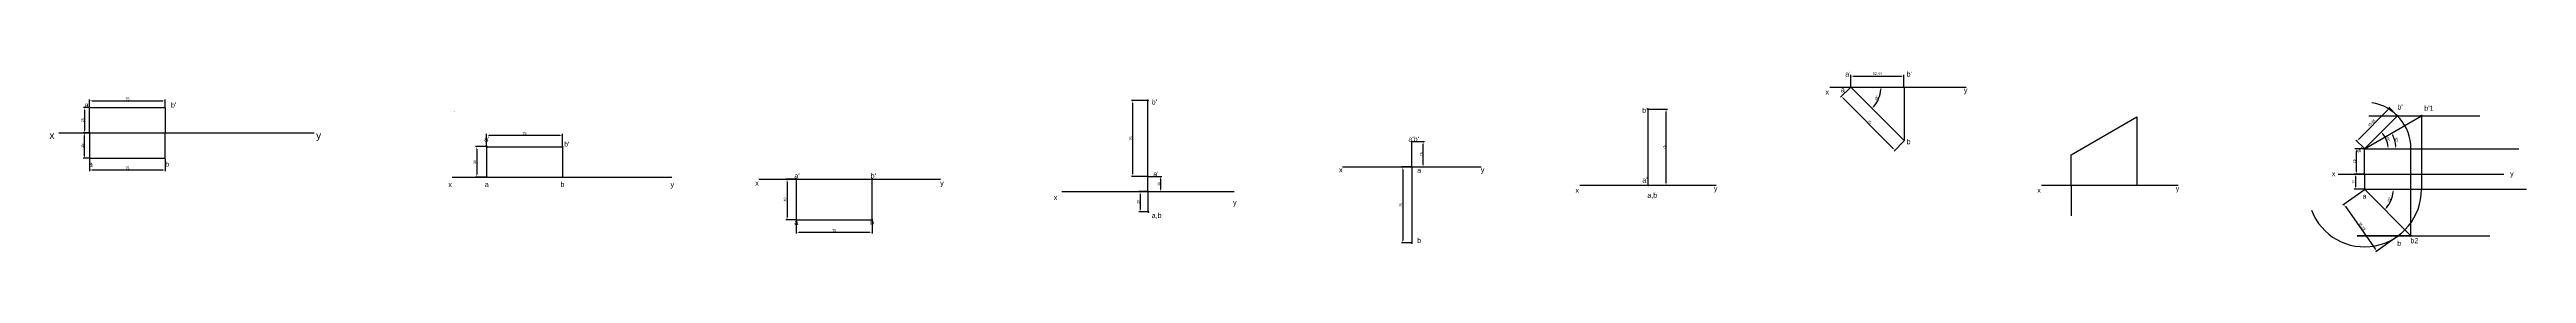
# Model space of a CAD drawing. Header units: millimetres. Extents: x 108 to 2560, y 43 to 221.
import ezdxf

# ---------------------------------------------------------------- set-up
doc = ezdxf.new("R2010")
doc.units = ezdxf.units.MM
doc.styles.get("Standard").update_dxf_attribs({"font": 'arial.ttf'})
doc.dimstyles.new('ISO-25', dxfattribs={"dimtxt": 2.5, "dimasz": 2.5, "dimexe": 1.25, "dimexo": 0.625, "dimtad": 1, "dimtxsty": 'Standard', "dimcen": 2.5, "dimadec": 0, "dimazin": 0, "dimtfac": 1, "dimtmove": 0, "dimatfit": 3, "dimfxl": 1, "dimarcsym": 0})

# ---------------------------------------------------------------- blocks, each defined once
blk = doc.blocks.new('*D2')
at = {"color": 0, "lineweight": -2, "transparency": 16777216}
for p, q in [((147.1, 185.6), (141.6, 185.6)), ((142.8, 183.1), (142.8, 163.1)), ((146.9, 160.6), (141.6, 160.6))]:
    blk.add_line(p, q, dxfattribs=at)
at = {"color": 0, "transparency": 16777216}
for points in [[(142.4, 183.1), (143.2, 183.1), (142.8, 185.6)], [(142.4, 163.1), (143.2, 163.1), (142.8, 160.6)]]:
    blk.add_solid(points, dxfattribs=at)
at = {"layer": 'Defpoints', "color": 0, "transparency": 16777216}
for p in [(147.7, 185.6), (142.8, 160.6), (147.6, 160.6)]:
    blk.add_point(p, dxfattribs=at)
at = {"color": 0, "transparency": 16777216, "insert": (140.9, 173.1), "char_height": 2.5, "attachment_point": 5, "rotation": 90}
blk.add_mtext('25', dxfattribs=at)
blk = doc.blocks.new('*D3')
at = {"color": 0, "lineweight": -2, "transparency": 16777216}
for p, q in [((147.7, 186.3), (147.7, 193.4)), ((150.2, 192.2), (220.2, 192.2)), ((222.7, 186.3), (222.7, 193.4))]:
    blk.add_line(p, q, dxfattribs=at)
at = {"color": 0, "transparency": 16777216}
for points in [[(150.2, 192.6), (150.2, 191.8), (147.7, 192.2)], [(220.2, 192.6), (220.2, 191.8), (222.7, 192.2)]]:
    blk.add_solid(points, dxfattribs=at)
at = {"layer": 'Defpoints', "color": 0, "transparency": 16777216}
for p in [(147.7, 185.6), (222.7, 192.2), (222.7, 185.6)]:
    blk.add_point(p, dxfattribs=at)
at = {"color": 0, "transparency": 16777216, "insert": (185.2, 194.1), "char_height": 2.5, "attachment_point": 5}
blk.add_mtext('75', dxfattribs=at)
blk = doc.blocks.new('*D4')
at = {"color": 0, "lineweight": -2, "transparency": 16777216}
for p, q in [((146.9, 160.6), (141.4, 160.6)), ((142.6, 138.1), (142.6, 158.1)), ((147.1, 135.6), (141.4, 135.6))]:
    blk.add_line(p, q, dxfattribs=at)
at = {"color": 0, "transparency": 16777216}
for points in [[(142.2, 158.1), (143, 158.1), (142.6, 160.6)], [(142.2, 138.1), (143, 138.1), (142.6, 135.6)]]:
    blk.add_solid(points, dxfattribs=at)
at = {"layer": 'Defpoints', "color": 0, "transparency": 16777216}
for p in [(142.6, 160.6), (147.6, 160.6), (147.7, 135.6)]:
    blk.add_point(p, dxfattribs=at)
at = {"color": 0, "transparency": 16777216, "insert": (140.7, 148.1), "char_height": 2.5, "attachment_point": 5, "rotation": 90}
blk.add_mtext('25', dxfattribs=at)
blk = doc.blocks.new('*D5')
at = {"color": 0, "lineweight": -2, "transparency": 16777216}
for p, q in [((147.7, 135), (147.7, 122.7)), ((150.2, 124), (220.2, 124)), ((222.7, 135), (222.7, 122.7))]:
    blk.add_line(p, q, dxfattribs=at)
at = {"color": 0, "transparency": 16777216}
for points in [[(150.2, 124.4), (150.2, 123.5), (147.7, 124)], [(220.2, 124.4), (220.2, 123.5), (222.7, 124)]]:
    blk.add_solid(points, dxfattribs=at)
at = {"layer": 'Defpoints', "color": 0, "transparency": 16777216}
for p in [(147.7, 135.6), (222.7, 135.6), (222.7, 124)]:
    blk.add_point(p, dxfattribs=at)
at = {"color": 0, "transparency": 16777216, "insert": (185.2, 125.9), "char_height": 2.5, "attachment_point": 5}
blk.add_mtext('75', dxfattribs=at)
blk = doc.blocks.new('*D6')
at = {"color": 0, "lineweight": -2, "transparency": 16777216}
for p, q in [((540.2, 147), (529.7, 147)), ((531, 144.5), (531, 119.5)), ((540.2, 117), (529.7, 117))]:
    blk.add_line(p, q, dxfattribs=at)
at = {"color": 0, "transparency": 16777216}
for points in [[(530.6, 144.5), (531.4, 144.5), (531, 147)], [(530.6, 119.5), (531.4, 119.5), (531, 117)]]:
    blk.add_solid(points, dxfattribs=at)
at = {"layer": 'Defpoints', "color": 0, "transparency": 16777216}
for p in [(540.8, 147), (531, 117), (540.8, 117)]:
    blk.add_point(p, dxfattribs=at)
at = {"color": 0, "transparency": 16777216, "insert": (529.1, 132), "char_height": 2.5, "attachment_point": 5, "rotation": 90}
blk.add_mtext('30', dxfattribs=at)
blk = doc.blocks.new('*D7')
at = {"color": 0, "lineweight": -2, "transparency": 16777216}
for p, q in [((540.8, 147.6), (540.8, 159.5)), ((543.3, 158.2), (613.3, 158.2)), ((615.8, 147.6), (615.8, 159.5))]:
    blk.add_line(p, q, dxfattribs=at)
at = {"color": 0, "transparency": 16777216}
for points in [[(543.3, 158.6), (543.3, 157.8), (540.8, 158.2)], [(613.3, 158.6), (613.3, 157.8), (615.8, 158.2)]]:
    blk.add_solid(points, dxfattribs=at)
at = {"layer": 'Defpoints', "color": 0, "transparency": 16777216}
for p in [(615.8, 158.2), (540.8, 147), (615.8, 147)]:
    blk.add_point(p, dxfattribs=at)
at = {"color": 0, "transparency": 16777216, "insert": (578.3, 160.1), "char_height": 2.5, "attachment_point": 5}
blk.add_mtext('75', dxfattribs=at)
blk = doc.blocks.new('*D8')
at = {"color": 0, "lineweight": -2, "transparency": 16777216}
for p, q in [((846.7, 114.8), (836.8, 114.8)), ((838.1, 112.3), (838.1, 77.3)), ((846.7, 74.8), (836.8, 74.8))]:
    blk.add_line(p, q, dxfattribs=at)
at = {"color": 0, "transparency": 16777216}
for points in [[(837.7, 112.3), (838.5, 112.3), (838.1, 114.8)], [(837.7, 77.3), (838.5, 77.3), (838.1, 74.8)]]:
    blk.add_solid(points, dxfattribs=at)
at = {"layer": 'Defpoints', "color": 0, "transparency": 16777216}
for p in [(847.3, 114.8), (838.1, 74.8), (847.3, 74.8)]:
    blk.add_point(p, dxfattribs=at)
at = {"color": 0, "transparency": 16777216, "insert": (836.2, 94.8), "char_height": 2.5, "attachment_point": 5, "rotation": 90}
blk.add_mtext('40', dxfattribs=at)
blk = doc.blocks.new('*D9')
at = {"color": 0, "lineweight": -2, "transparency": 16777216}
for p, q in [((847.3, 74.2), (847.3, 61.3)), ((922.3, 74.2), (922.3, 61.3)), ((849.8, 62.6), (919.8, 62.6))]:
    blk.add_line(p, q, dxfattribs=at)
at = {"color": 0, "transparency": 16777216}
for points in [[(849.8, 63), (849.8, 62.2), (847.3, 62.6)], [(919.8, 63), (919.8, 62.2), (922.3, 62.6)]]:
    blk.add_solid(points, dxfattribs=at)
at = {"layer": 'Defpoints', "color": 0, "transparency": 16777216}
for p in [(847.3, 74.8), (922.3, 74.8), (922.3, 62.6)]:
    blk.add_point(p, dxfattribs=at)
at = {"color": 0, "transparency": 16777216, "insert": (884.8, 64.5), "char_height": 2.5, "attachment_point": 5}
blk.add_mtext('75', dxfattribs=at)
blk = doc.blocks.new('*D10')
at = {"color": 0, "lineweight": -2, "transparency": 16777216}
for p, q in [((1194.7, 102.6), (1186.3, 102.6)), ((1187.6, 100.1), (1187.6, 85.1)), ((1194.7, 82.6), (1186.3, 82.6))]:
    blk.add_line(p, q, dxfattribs=at)
at = {"color": 0, "transparency": 16777216}
for points in [[(1187.2, 100.1), (1188, 100.1), (1187.6, 102.6)], [(1187.2, 85.1), (1188, 85.1), (1187.6, 82.6)]]:
    blk.add_solid(points, dxfattribs=at)
at = {"layer": 'Defpoints', "color": 0, "transparency": 16777216}
for p in [(1195.3, 102.6), (1187.6, 82.6), (1195.3, 82.6)]:
    blk.add_point(p, dxfattribs=at)
at = {"color": 0, "transparency": 16777216, "insert": (1185.7, 92.6), "char_height": 2.5, "attachment_point": 5, "rotation": 90}
blk.add_mtext('20', dxfattribs=at)
blk = doc.blocks.new('*D11')
at = {"color": 0, "lineweight": -2, "transparency": 16777216}
for p, q in [((1195.9, 117.6), (1209.2, 117.6)), ((1195.9, 102.6), (1209.2, 102.6)), ((1208, 105.1), (1208, 115.1))]:
    blk.add_line(p, q, dxfattribs=at)
at = {"color": 0, "transparency": 16777216}
for points in [[(1207.6, 115.1), (1208.4, 115.1), (1208, 117.6)], [(1207.6, 105.1), (1208.4, 105.1), (1208, 102.6)]]:
    blk.add_solid(points, dxfattribs=at)
at = {"layer": 'Defpoints', "color": 0, "transparency": 16777216}
for p in [(1195.3, 117.6), (1195.3, 102.6), (1208, 117.6)]:
    blk.add_point(p, dxfattribs=at)
at = {"color": 0, "transparency": 16777216, "insert": (1206.1, 110.1), "char_height": 2.5, "attachment_point": 5, "rotation": 90}
blk.add_mtext('15', dxfattribs=at)
blk = doc.blocks.new('*D12')
at = {"color": 0, "lineweight": -2, "transparency": 16777216}
for p, q in [((1194.7, 192.6), (1179.1, 192.6)), ((1180.4, 120.1), (1180.4, 190.1)), ((1194.7, 117.6), (1179.1, 117.6))]:
    blk.add_line(p, q, dxfattribs=at)
at = {"color": 0, "transparency": 16777216}
for points in [[(1180, 190.1), (1180.8, 190.1), (1180.4, 192.6)], [(1180, 120.1), (1180.8, 120.1), (1180.4, 117.6)]]:
    blk.add_solid(points, dxfattribs=at)
at = {"layer": 'Defpoints', "color": 0, "transparency": 16777216}
for p in [(1180.4, 192.6), (1195.3, 192.6), (1195.3, 117.6)]:
    blk.add_point(p, dxfattribs=at)
at = {"color": 0, "transparency": 16777216, "insert": (1178.5, 155.1), "char_height": 2.5, "attachment_point": 5, "rotation": 90}
blk.add_mtext('75', dxfattribs=at)
blk = doc.blocks.new('*D13')
at = {"color": 0, "lineweight": -2, "transparency": 16777216}
for p, q in [((1457.2, 152), (1469, 152)), ((1467.8, 129.5), (1467.8, 149.5)), ((1457.2, 127), (1469, 127))]:
    blk.add_line(p, q, dxfattribs=at)
at = {"color": 0, "transparency": 16777216}
for points in [[(1467.3, 149.5), (1468.2, 149.5), (1467.8, 152)], [(1467.3, 129.5), (1468.2, 129.5), (1467.8, 127)]]:
    blk.add_solid(points, dxfattribs=at)
at = {"layer": 'Defpoints', "color": 0, "transparency": 16777216}
for p in [(1456.6, 152), (1467.8, 152), (1456.6, 127)]:
    blk.add_point(p, dxfattribs=at)
at = {"color": 0, "transparency": 16777216, "insert": (1465.9, 139.5), "char_height": 2.5, "attachment_point": 5, "rotation": 90}
blk.add_mtext('25', dxfattribs=at)
blk = doc.blocks.new('*D14')
at = {"color": 0, "lineweight": -2, "transparency": 16777216}
for p, q in [((1455.9, 127), (1446.4, 127)), ((1447.6, 124.5), (1447.6, 54.5)), ((1455.9, 52), (1446.4, 52))]:
    blk.add_line(p, q, dxfattribs=at)
at = {"color": 0, "transparency": 16777216}
for points in [[(1447.2, 124.5), (1448, 124.5), (1447.6, 127)], [(1447.2, 54.5), (1448, 54.5), (1447.6, 52)]]:
    blk.add_solid(points, dxfattribs=at)
at = {"layer": 'Defpoints', "color": 0, "transparency": 16777216}
for p in [(1456.6, 127), (1447.6, 52), (1456.6, 52)]:
    blk.add_point(p, dxfattribs=at)
at = {"color": 0, "transparency": 16777216, "insert": (1445.7, 89.5), "char_height": 2.5, "attachment_point": 5, "rotation": 90}
blk.add_mtext('75', dxfattribs=at)
blk = doc.blocks.new('*D15')
at = {"color": 0, "lineweight": -2, "transparency": 16777216}
for p, q in [((1691, 183.9), (1709.5, 183.9)), ((1708.2, 111.4), (1708.2, 181.4)), ((1691, 108.9), (1709.5, 108.9))]:
    blk.add_line(p, q, dxfattribs=at)
at = {"color": 0, "transparency": 16777216}
for points in [[(1707.8, 181.4), (1708.6, 181.4), (1708.2, 183.9)], [(1707.8, 111.4), (1708.6, 111.4), (1708.2, 108.9)]]:
    blk.add_solid(points, dxfattribs=at)
at = {"layer": 'Defpoints', "color": 0, "transparency": 16777216}
for p in [(1690.4, 183.9), (1708.2, 183.9), (1690.4, 108.9)]:
    blk.add_point(p, dxfattribs=at)
at = {"color": 0, "transparency": 16777216, "insert": (1706.3, 146.4), "char_height": 2.5, "attachment_point": 5, "rotation": 90}
blk.add_mtext('75', dxfattribs=at)
blk = doc.blocks.new('*D16')
at = {"color": 0, "lineweight": -2, "transparency": 16777216}
blk.add_arc((1891.1, 205.8), 29.8, 319.8037, 355.1963, dxfattribs=at)
at = {"color": 0, "transparency": 16777216}
for points in [[(1920.4, 203.4), (1921.3, 203.3), (1921, 205.8)], [(1914.2, 186.3), (1913.6, 186.9), (1912.2, 184.8)]]:
    blk.add_solid(points, dxfattribs=at)
at = {"layer": 'Defpoints', "color": 0, "transparency": 16777216}
for p in [(1891.1, 205.8), (1899.7, 205.8), (1974.7, 205.8), (1917, 190.9), (1944.2, 152.8)]:
    blk.add_point(p, dxfattribs=at)
at = {"color": 0, "transparency": 16777216, "insert": (1916.9, 195.2), "char_height": 2.5, "attachment_point": 5, "rotation": 67.5}
blk.add_mtext('45°', dxfattribs=at)
blk = doc.blocks.new('*D17')
at = {"color": 0, "lineweight": -2, "transparency": 16777216}
for p, q in [((1890.7, 205.4), (1881, 195.7)), ((1883.6, 194.8), (1933.1, 145.3)), ((1943.7, 152.4), (1934, 142.7))]:
    blk.add_line(p, q, dxfattribs=at)
at = {"color": 0, "transparency": 16777216}
for points in [[(1883.9, 195.1), (1883.4, 194.5), (1881.9, 196.6)], [(1933.4, 145.6), (1932.8, 145), (1934.9, 143.6)]]:
    blk.add_solid(points, dxfattribs=at)
at = {"layer": 'Defpoints', "color": 0, "transparency": 16777216}
for p in [(1891.1, 205.8), (1944.2, 152.8), (1934.9, 143.6)]:
    blk.add_point(p, dxfattribs=at)
at = {"color": 0, "transparency": 16777216, "insert": (1909.7, 171.4), "char_height": 2.5, "attachment_point": 5, "rotation": 315}
blk.add_mtext('75', dxfattribs=at)
blk = doc.blocks.new('*D18')
at = {"color": 0, "lineweight": -2, "transparency": 16777216}
for p, q in [((1891.1, 206.5), (1891.1, 217.8)), ((1893.6, 216.6), (1941.1, 216.6)), ((1943.6, 206.5), (1943.6, 217.8))]:
    blk.add_line(p, q, dxfattribs=at)
at = {"color": 0, "transparency": 16777216}
for points in [[(1893.6, 217), (1893.6, 216.2), (1891.1, 216.6)], [(1941.1, 217), (1941.1, 216.2), (1943.6, 216.6)]]:
    blk.add_solid(points, dxfattribs=at)
at = {"layer": 'Defpoints', "color": 0, "transparency": 16777216}
for p in [(1891.1, 205.8), (1943.6, 216.6), (1943.6, 205.8)]:
    blk.add_point(p, dxfattribs=at)
at = {"color": 0, "transparency": 16777216, "insert": (1917.3, 218.7), "char_height": 2.5, "attachment_point": 5}
blk.add_mtext('52,44', dxfattribs=at)
blk = doc.blocks.new('*D19')
at = {"color": 0, "lineweight": -2, "transparency": 16777216}
blk.add_arc((2399.6, 145), 31, 4.6283, 25.3717, dxfattribs=at)
at = {"color": 0, "transparency": 16777216}
for points in [[(2427.2, 158), (2427.9, 158.4), (2426.4, 160.4)], [(2430.9, 147.5), (2430, 147.5), (2430.5, 145)]]:
    blk.add_solid(points, dxfattribs=at)
at = {"layer": 'Defpoints', "color": 0, "transparency": 16777216}
for p in [(2455.9, 177.5), (2430.1, 150.3), (2399.6, 145), (2399.6, 145), (2552.4, 145)]:
    blk.add_point(p, dxfattribs=at)
at = {"color": 0, "transparency": 16777216, "insert": (2431.3, 153.5), "char_height": 2.5, "attachment_point": 5, "rotation": 285}
blk.add_mtext('30°', dxfattribs=at)
blk = doc.blocks.new('*D20')
at = {"color": 0, "lineweight": -2, "transparency": 16777216}
blk.add_arc((2399.6, 105), 28.4, 320.0503, 354.9497, dxfattribs=at)
at = {"color": 0, "transparency": 16777216}
for points in [[(2427.4, 102.5), (2428.3, 102.5), (2428, 105)], [(2421.6, 86.5), (2421, 87), (2419.6, 84.9)]]:
    blk.add_solid(points, dxfattribs=at)
at = {"layer": 'Defpoints', "color": 0, "transparency": 16777216}
for p in [(2399.6, 105), (2399.6, 105), (2559.9, 105), (2424.1, 90.8), (2445.5, 59)]:
    blk.add_point(p, dxfattribs=at)
at = {"color": 0, "transparency": 16777216, "insert": (2424, 94.8), "char_height": 2.5, "attachment_point": 5, "rotation": 67.5}
blk.add_mtext('45°', dxfattribs=at)
blk = doc.blocks.new('*D22')
at = {"color": 0, "lineweight": -2, "transparency": 16777216}
for p, q in [((2393.8, 154.3), (2422.7, 183.3)), ((2431.6, 177.9), (2423.6, 185.9)), ((2399.1, 145.4), (2391.1, 153.4))]:
    blk.add_line(p, q, dxfattribs=at)
at = {"color": 0, "transparency": 16777216}
for points in [[(2422.4, 183.6), (2423, 183), (2424.5, 185)], [(2393.5, 154.6), (2394.1, 154), (2392, 152.5)]]:
    blk.add_solid(points, dxfattribs=at)
at = {"layer": 'Defpoints', "color": 0, "transparency": 16777216}
for p in [(2424.5, 185), (2432.1, 177.5), (2399.6, 145)]:
    blk.add_point(p, dxfattribs=at)
at = {"color": 0, "transparency": 16777216, "insert": (2406.7, 170.3), "char_height": 2.5, "attachment_point": 5, "rotation": 45}
blk.add_mtext('45,96', dxfattribs=at)
blk = doc.blocks.new('*D23')
at = {"color": 0, "lineweight": -2, "transparency": 16777216}
blk.add_arc((2399.6, 145), 23.3, 6.1487, 38.8513, dxfattribs=at)
at = {"color": 0, "transparency": 16777216}
for points in [[(2417.4, 159.3), (2418, 159.9), (2416.1, 161.4)], [(2423.2, 147.5), (2422.3, 147.4), (2422.9, 145)]]:
    blk.add_solid(points, dxfattribs=at)
at = {"layer": 'Defpoints', "color": 0, "transparency": 16777216}
for p in [(2432.1, 177.5), (2422.1, 151), (2399.6, 145), (2399.6, 145), (2552.4, 145)]:
    blk.add_point(p, dxfattribs=at)
at = {"color": 0, "transparency": 16777216, "insert": (2422.9, 154.6), "char_height": 2.5, "attachment_point": 5, "rotation": 292.5}
blk.add_mtext('45°', dxfattribs=at)
blk = doc.blocks.new('*D24')
at = {"color": 0, "lineweight": -2, "transparency": 16777216}
for p, q in [((2399.1, 104.1), (2378.1, 89.3)), ((2380.6, 88), (2410.2, 46.1)), ((2431.6, 58.1), (2410.6, 43.3))]:
    blk.add_line(p, q, dxfattribs=at)
at = {"color": 0, "transparency": 16777216}
for points in [[(2380.9, 88.2), (2380.2, 87.7), (2379.1, 90)], [(2410.5, 46.3), (2409.8, 45.8), (2411.6, 44)]]:
    blk.add_solid(points, dxfattribs=at)
at = {"layer": 'Defpoints', "color": 0, "transparency": 16777216}
for p in [(2399.6, 104.5), (2432.1, 58.5), (2411.6, 44)]:
    blk.add_point(p, dxfattribs=at)
at = {"color": 0, "transparency": 16777216, "insert": (2397.1, 68.2), "char_height": 2.5, "attachment_point": 5, "rotation": 305.2676}
blk.add_mtext('56,29', dxfattribs=at)
blk = doc.blocks.new('*D25')
at = {"color": 0, "lineweight": -2, "transparency": 16777216}
for p, q in [((2399, 145), (2390.1, 145)), ((2391.4, 142.5), (2391.4, 122.5)), ((2399, 120), (2390.1, 120))]:
    blk.add_line(p, q, dxfattribs=at)
at = {"color": 0, "transparency": 16777216}
for points in [[(2391, 142.5), (2391.8, 142.5), (2391.4, 145)], [(2391, 122.5), (2391.8, 122.5), (2391.4, 120)]]:
    blk.add_solid(points, dxfattribs=at)
at = {"layer": 'Defpoints', "color": 0, "transparency": 16777216}
for p in [(2399.6, 145), (2391.4, 120), (2399.6, 120)]:
    blk.add_point(p, dxfattribs=at)
at = {"color": 0, "transparency": 16777216, "insert": (2389.5, 132.5), "char_height": 2.5, "attachment_point": 5, "rotation": 90}
blk.add_mtext('25', dxfattribs=at)
blk = doc.blocks.new('*D26')
at = {"color": 0, "lineweight": -2, "transparency": 16777216}
for p, q in [((2399, 120), (2389.4, 120)), ((2399, 105), (2389.4, 105)), ((2390.6, 117.5), (2390.6, 107.5))]:
    blk.add_line(p, q, dxfattribs=at)
at = {"color": 0, "transparency": 16777216}
for points in [[(2390.2, 117.5), (2391, 117.5), (2390.6, 120)], [(2390.2, 107.5), (2391, 107.5), (2390.6, 105)]]:
    blk.add_solid(points, dxfattribs=at)
at = {"layer": 'Defpoints', "color": 0, "transparency": 16777216}
for p in [(2390.6, 105), (2399.6, 120), (2399.6, 105)]:
    blk.add_point(p, dxfattribs=at)
at = {"color": 0, "transparency": 16777216, "insert": (2388.7, 112.5), "char_height": 2.5, "attachment_point": 5, "rotation": 90}
blk.add_mtext('15', dxfattribs=at)

msp = doc.modelspace()

# ---------------------------------------------------------------- linework, layer by layer
for p, q in [((1870.366, 205.844), (2005.393, 205.844)), ((1891.124, 205.844), (1944.157, 152.811)), ((1899.678, 205.844), (1974.678, 205.844)), ((1906.06, 205.844), (1981.06, 205.844)), ((1944.157, 152.811), (1944.157, 205.844)), ((147.572, 160.626), (147.572, 185.626)), ((147.572, 185.626), (222.572, 185.626)), ((222.572, 185.626), (222.572, 160.626)), ((1195.32, 117.633), (1195.32, 192.633)), ((1195.32, 192.633), (1195.32, 192.633)), ((1690.405, 108.891), (1690.405, 183.891)), ((1690.405, 183.891), (1690.405, 183.891)), ((2109.313, 138.857), (2174.265, 176.357)), ((2174.265, 176.357), (2174.265, 176.357)), ((2174.265, 176.357), (2174.265, 108.891)), ((2399.578, 144.969), (2455.87, 177.469)), ((2399.578, 144.969), (2432.078, 177.469)), ((2403.711, 177.469), (2513.838, 177.469)), ((2455.87, 177.469), (2455.87, 177.469)), ((2455.87, 177.469), (2455.87, 119.969)), ((117.35, 160.626), (370.033, 160.626)), ((147.572, 160.626), (147.572, 135.626)), ((222.572, 135.626), (222.572, 160.626)), ((1456.558, 126.991), (1456.558, 151.991)), ((1456.558, 151.991), (1456.558, 151.991)), ((147.572, 135.626), (222.572, 135.626)), ((540.827, 116.966), (540.827, 146.966)), ((540.827, 146.966), (615.827, 146.966)), ((615.827, 146.966), (615.827, 116.966)), ((1387.88, 126.991), (1525.236, 126.991)), ((1456.558, 126.991), (1456.558, 51.991)), ((2109.313, 128.891), (2109.313, 138.857)), ((2109.313, 108.891), (2109.313, 128.891)), ((2399.578, 119.969), (2399.578, 144.969)), ((2399.578, 144.969), (2399.578, 144.969)), ((2399.578, 144.969), (2552.381, 144.969)), ((2445.54, 119.969), (2445.54, 144.969)), ((506.701, 116.966), (724.024, 116.966)), ((810.159, 114.797), (989.919, 114.797)), ((847.294, 114.797), (847.294, 74.797)), ((922.294, 74.797), (922.294, 114.797)), ((1110.041, 102.633), (1280.6, 102.633)), ((1195.32, 102.633), (1195.32, 117.633)), ((1195.32, 117.633), (1195.32, 117.633)), ((1195.32, 102.633), (1195.32, 82.633)), ((1622.892, 108.891), (1757.919, 108.891)), ((2079.992, 108.891), (2215.019, 108.891)), ((2109.313, 108.891), (2109.313, 78.891)), ((2373.485, 119.969), (2537.55, 119.969)), ((2399.578, 119.969), (2399.578, 104.969)), ((2399.578, 104.969), (2445.54, 59.007)), ((2399.578, 104.969), (2559.861, 104.969)), ((2445.54, 59.007), (2445.54, 119.969)), ((2455.87, 119.969), (2455.87, 104.969)), ((847.294, 74.797), (922.294, 74.797)), ((922.294, 74.797), (922.294, 74.797)), ((1195.32, 82.633), (1195.32, 82.633)), ((1456.558, 51.991), (1456.558, 51.991)), ((2445.54, 59.007), (2392.421, 59.007)), ((2392.421, 59.007), (2523.611, 59.007))]:
    msp.add_line(p, q)
for points, const_width in [([(147.447, 185.626, 1), (147.697, 185.626, 1)], 0.25), ([(222.447, 185.626, 1), (222.697, 185.626, 1)], 0.25), ([(508.48, 181.452, 1), (508.73, 181.452, 1)], 0.25), ([(508.603, 181.477, 1), (508.853, 181.477, 1)], 0.25), ([(1194.82, 192.633, 1), (1195.82, 192.633, 1)], 1), ([(1689.905, 183.891, 1), (1690.905, 183.891, 1)], 1), ([(2431.578, 177.469, 1), (2432.578, 177.469, 1)], 1), ([(2455.37, 177.469, 1), (2456.37, 177.469, 1)], 1), ([(540.327, 146.966, 1), (541.327, 146.966, 1)], 1), ([(615.327, 146.966, 1), (616.327, 146.966, 1)], 1), ([(1456.058, 151.991, 1), (1457.058, 151.991, 1)], 1), ([(147.447, 135.626, 1), (147.697, 135.626, 1)], 0.25), ([(222.447, 135.626, 1), (222.697, 135.626, 1)], 0.25), ([(1456.058, 126.991, 1), (1457.058, 126.991, 1)], 1), ([(2399.078, 144.969, 1), (2400.078, 144.969, 1)], 1), ([(540.327, 116.966, 1), (541.327, 116.966, 1)], 1), ([(615.327, 116.966, 1), (616.327, 116.966, 1)], 1), ([(846.794, 114.797, 1), (847.794, 114.797, 1)], 1), ([(921.794, 114.797, 1), (922.794, 114.797, 1)], 1), ([(1194.82, 117.633, 1), (1195.82, 117.633, 1)], 1), ([(1194.82, 102.633, 1), (1195.82, 102.633, 1)], 1), ([(1689.905, 108.891, 1), (1690.905, 108.891, 1)], 1), ([(2399.078, 104.969, 1), (2400.078, 104.969, 1)], 1), ([(846.794, 74.797, 1), (847.794, 74.797, 1)], 1), ([(921.794, 74.797, 1), (922.794, 74.797, 1)], 1), ([(1195.32, 82.633, 1), (1196.32, 82.633, 1)], 1), ([(1456.058, 51.991, 1), (1457.058, 51.991, 1)], 1), ([(2431.582, 58.507, 1), (2432.582, 58.507, 1)], 1), ([(2445.04, 59.007, 1), (2446.04, 59.007, 1)], 1)]:
    msp.add_lwpolyline(points, format="xyb", close=True, dxfattribs=dict(const_width=const_width))
for centre, radius, start, end in [((2399.578, 144.969), 45.962, 0, 81.016744), ((2399.578, 104.469), 56.294, 200.902443, 0.508906)]:
    msp.add_arc(centre, radius, start, end)

# ---------------------------------------------------------------- texts
at = {"char_height": 5, "attachment_point": 1}
for s, width, insert in [("a'", 0.34913, (1885.538, 221.133)), ("b'", 0.34913, (1946.286, 221.133)), ('x', 0.67178, (1865.999, 203.462)), ('a', 0.34913, (1881.2, 205.64)), ('y', 0.67178, (2003.042, 205.267)), ("\\pxt0;b'", 5.25807, (1199.1, 193.57)), ("b'", 0.67178, (1684.695, 185.363)), ("b'", 10.90264, (2432.078, 188.633)), ("b'1", 10.90264, (2458.775, 187.416)), ("\\pxt0.77818;a'", 2.5, (538.327, 156.966)), ("\\pxt0.77818;b'", 2.5, (617.442, 151.966)), ("a'b'", 1.0026, (1453.216, 156.991)), ('b', 0.34913, (1946.286, 154.369)), ("\\pxt0;a'", 5.25807, (1200.578, 122.633)), ('\\pxt0.40104;x', 1.0026, (1384.538, 126.649)), ('\\pxt0.40104;a', 1.0026, (1461.867, 126.241)), ('\\pxt0.40104;y', 1.0026, (1524.901, 126.649)), ("a'", 10.90264, (2392.111, 146.59)), ('\\pxt0.77818;x', 2.5, (502.891, 112.16)), ('\\pxt0.77818;a', 2.5, (538.976, 112.16)), ('\\pxt0.77818;b', 2.5, (613.876, 112.16)), ('\\pxt0.77818;y', 2.5, (722.82, 112.16)), ('x', 2.5, (806.673, 113.56)), ("a'", 0.65726, (845.322, 120.707)), ("b'", 5, (920.907, 120.707)), ('y', 2.5, (989.72, 113.56)), ('\\pxt0;x', 5.25807, (1102.154, 99.426)), ('x', 0.67178, (1618.525, 106.509)), ("a'", 0.67178, (1684.695, 116.609)), ('a,b ', 0.67178, (1689.734, 101.509)), ('y', 0.67178, (1755.568, 108.315)), ('x', 0.67178, (2075.625, 106.509)), ('y', 0.67178, (2212.668, 108.315)), ('x', 10.90264, (2367.218, 122.836)), ('a', 10.90264, (2397.582, 100.603)), ('y', 10.90264, (2543.693, 122.836)), ('a', 0.65726, (845.322, 74.797)), ('b', 0.65726, (920.322, 74.797)), ('a,b', 5.25807, (1199.1, 81.622)), ('\\pxt0;y', 5.25807, (1279.614, 94.426)), ('\\pxt0.40104;b', 1.0026, (1461.867, 56.991)), ('b', 10.90264, (2432.027, 54.103)), ('b2', 10.90264, (2445.031, 56.702))]:
    msp.add_mtext_dynamic_manual_height_columns(s, width=width, gutter_width=12.5, heights=[0], dxfattribs=dict(at, insert=insert))
at = {"width": 0.22708, "attachment_point": 1}
for s, insert, char_height in [("a'", (142.934, 190.626), 5), ("b'", (228.357, 190.626), 5), ('x', (108.014, 161.667), 7), ('y', (372.014, 161.667), 7), ('a ', (147.077, 132.184), 5), ('b', (222.572, 132.184), 5)]:
    msp.add_mtext(s, dxfattribs=dict(at, insert=insert, char_height=char_height))

# ---------------------------------------------------------------- dimensions: what is measured, and where the dimension line sits
for p1, p2, distance, picture, middle in [((1891.124, 205.844), (1944.157, 152.811), -13.076, '*D17', (1909.735, 171.422)), ((2399.578, 144.969), (2432.078, 177.469), 10.715, '*D22', (2406.747, 170.3)), ((2399.578, 104.469), (2432.082, 58.507), -25.067, '*D24', (2397.101, 68.243))]:
    dim = msp.add_aligned_dim(p1=p1, p2=p2, distance=distance, dimstyle='ISO-25')
    dim.commit()
    dim.dimension.update_dxf_attribs({"geometry": picture, "text_midpoint": middle})
for base, p1, p2, picture, middle in [((1943.56, 216.599), (1891.124, 205.844), (1943.56, 205.844), '*D18', (1917.342, 218.727)), ((222.697, 192.17), (147.697, 185.626), (222.697, 185.626), '*D3', (185.197, 194.067)), ((615.827, 158.203), (540.827, 146.966), (615.827, 146.966), '*D7', (578.327, 160.099)), ((222.697, 123.959), (147.697, 135.626), (222.697, 135.626), '*D5', (185.197, 125.855)), ((922.294, 62.598), (847.294, 74.797), (922.294, 74.797), '*D9', (884.794, 64.495))]:
    dim = msp.add_linear_dim(base=base, p1=p1, p2=p2, dimstyle='ISO-25')
    dim.commit()
    dim.dimension.update_dxf_attribs({"geometry": picture, "text_midpoint": middle})
for base, line1, line2, picture, middle in [((1916.955, 190.93), ((1899.678, 205.844), (1974.678, 205.844)), ((1891.124, 205.844), (1944.157, 152.811)), '*D16', (1916.929, 195.155)), ((2430.065, 150.345), ((2399.578, 144.969), (2552.381, 144.969)), ((2399.578, 144.969), (2455.87, 177.469)), '*D19', (2431.318, 153.474)), ((2422.091, 151.002), ((2399.578, 144.969), (2552.381, 144.969)), ((2399.578, 144.969), (2432.078, 177.469)), '*D23', (2422.863, 154.614)), ((2424.149, 90.783), ((2399.578, 104.969), (2445.54, 59.007)), ((2399.578, 104.969), (2559.861, 104.969)), '*D20', (2424.038, 94.838))]:
    dim = msp.add_angular_dim_2l(base=base, line1=line1, line2=line2, dimstyle='ISO-25')
    dim.commit()
    dim.dimension.update_dxf_attribs({"geometry": picture, "text_midpoint": middle})
for base, p1, p2, picture, middle in [((142.817, 160.626), (147.697, 185.626), (147.572, 160.626), '*D2', (140.915, 173.126)), ((1180.368, 192.633), (1195.32, 117.633), (1195.32, 192.633), '*D12', (1178.471, 155.133)), ((1708.208, 183.891), (1690.405, 108.891), (1690.405, 183.891), '*D15', (1706.311, 146.391)), ((142.615, 160.626), (147.697, 135.626), (147.572, 160.626), '*D4', (140.714, 148.126)), ((1467.753, 151.991), (1456.558, 126.991), (1456.558, 151.991), '*D13', (1465.852, 139.491)), ((530.974, 116.966), (540.827, 146.966), (540.827, 116.966), '*D6', (529.072, 131.966)), ((1447.623, 51.991), (1456.558, 126.991), (1456.558, 51.991), '*D14', (1445.727, 89.491)), ((2391.368, 119.969), (2399.578, 144.969), (2399.578, 119.969), '*D25', (2389.466, 132.469)), ((838.079, 74.797), (847.294, 114.797), (847.294, 74.797), '*D8', (836.178, 94.797)), ((1187.598, 82.633), (1195.32, 102.633), (1195.32, 82.633), '*D10', (1185.696, 92.633)), ((1207.973, 117.633), (1195.32, 102.633), (1195.32, 117.633), '*D11', (1206.071, 110.133)), ((2390.625, 104.969), (2399.578, 119.969), (2399.578, 104.969), '*D26', (2388.723, 112.469))]:
    dim = msp.add_linear_dim(base=base, p1=p1, p2=p2, angle=90, dimstyle='ISO-25')
    dim.commit()
    dim.dimension.update_dxf_attribs({"geometry": picture, "text_midpoint": middle})

doc.saveas('drawing.dxf')
